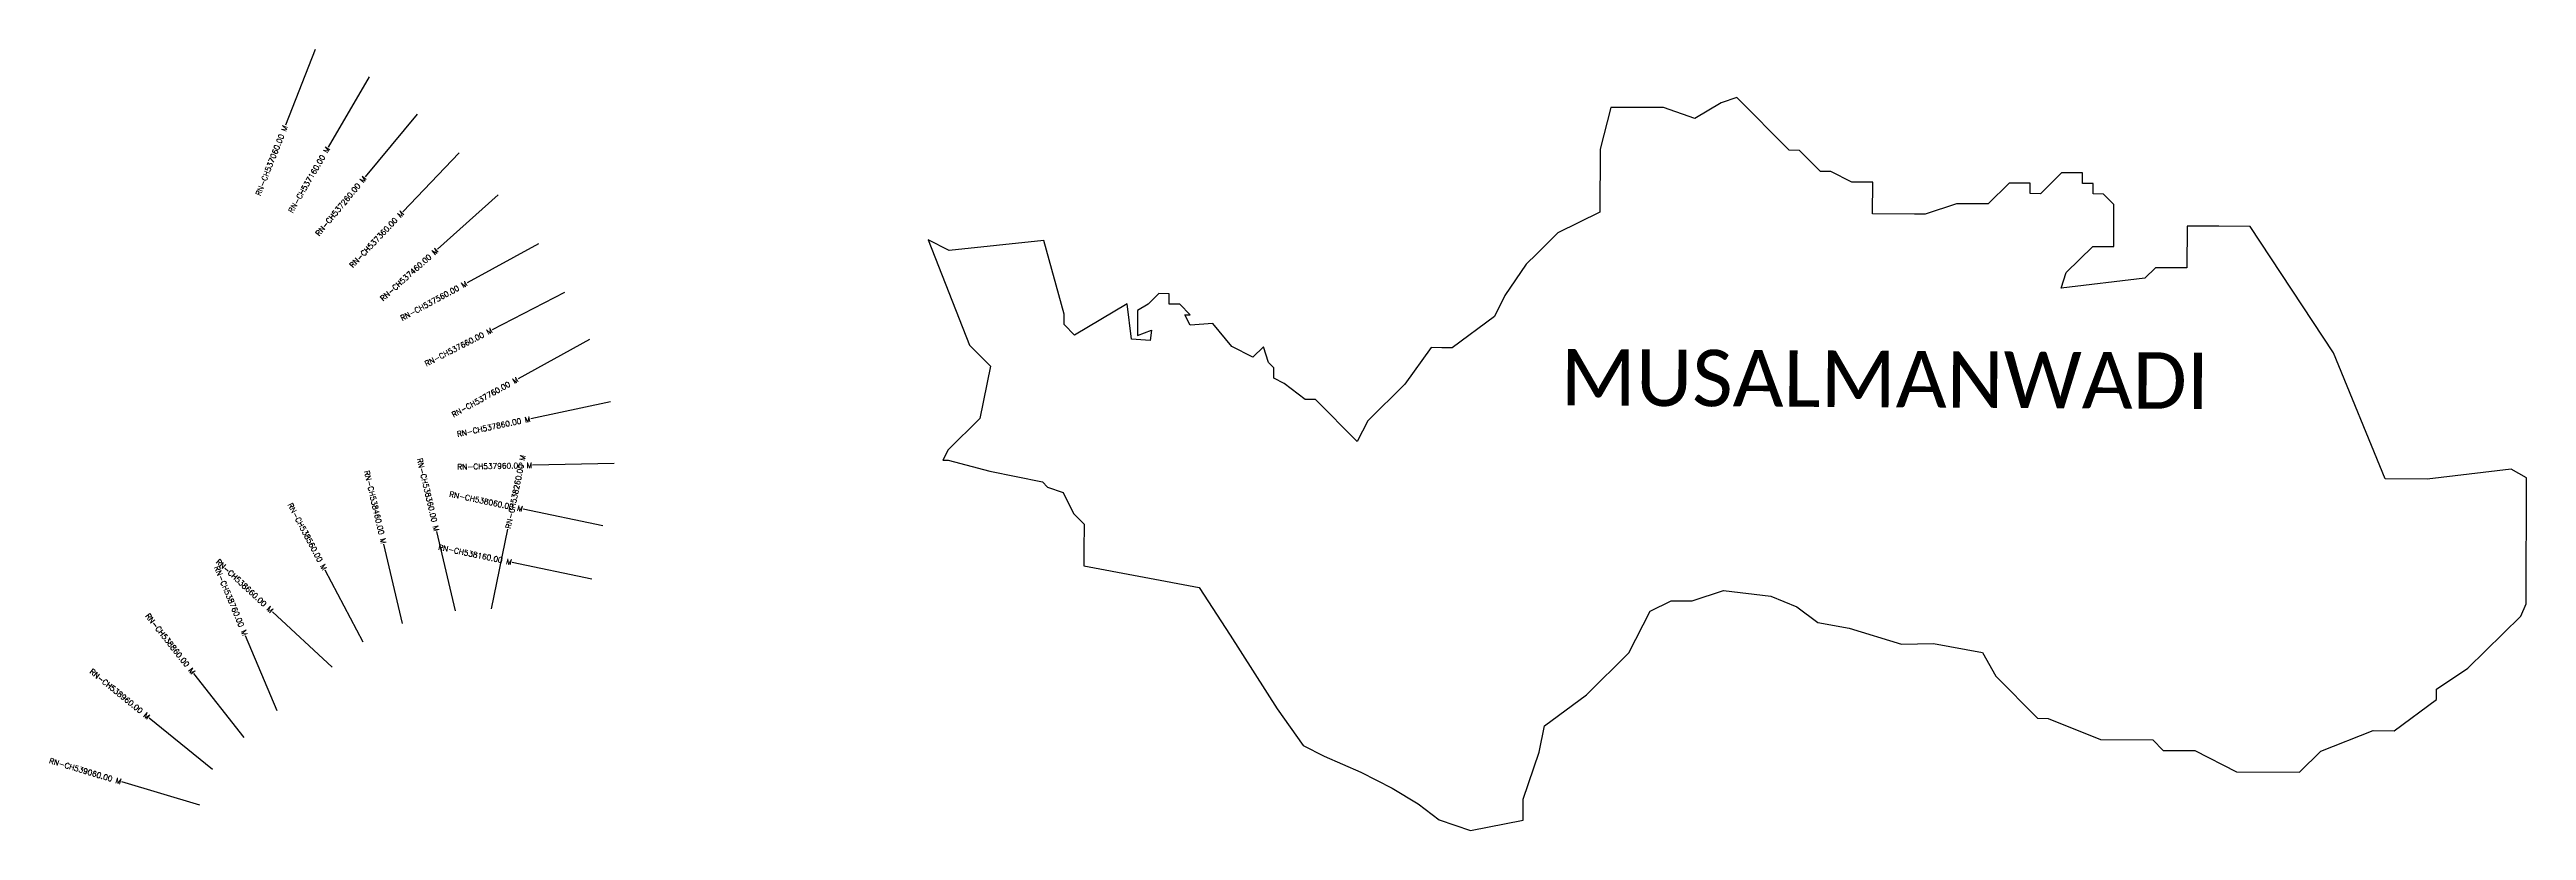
# Model space of a CAD drawing. Header units: metres. Extents: x 318060 to 322625, y 1867669 to 1869108.
import ezdxf
from ezdxf.enums import TextEntityAlignment as Align

# ---------------------------------------------------------------- set-up
doc = ezdxf.new("R2010")
doc.units = ezdxf.units.M
for name, color, linetype in [('CS', 134, 'Continuous'), ('CSMark', 6, 'Continuous'), ('VILLAGE BOUNDRY', 10, 'Continuous'), ('VILLAGE NAME', 250, 'Continuous')]:
    doc.layers.add(name, color=color, linetype=linetype)
doc.styles.get("Standard").update_dxf_attribs({"font": 'simplex.shx'})

msp = doc.modelspace()

# ---------------------------------------------------------------- linework, layer by layer
at = {"layer": 'CS'}
for p, q in [((318549.8, 1869108.3), (318494.9, 1868968.7)), ((318648.9, 1869058.2), (318573.5, 1868928.6)), ((318737.5, 1868989.3), (318641.8, 1868873.8)), ((318814.7, 1868918), (318711.3, 1868809.3)), ((318886.8, 1868840.5), (318775.2, 1868740.4)), ((318961.4, 1868750.3), (318829.7, 1868678.6)), ((319009.4, 1868660.6), (318876, 1868592)), ((319055.1, 1868574.2), (318923.9, 1868501.6)), ((319093.9, 1868458.8), (318947.1, 1868428)), ((319100.4, 1868345.3), (318950.4, 1868342.2)), ((319080, 1868230.4), (318933.1, 1868261)), ((318808.1, 1868073.8), (318773.7, 1868219.8)), ((318874.7, 1868077.6), (318904.9, 1868224.5)), ((318710.8, 1868050.8), (318676.3, 1868196.8)), ((318638.3, 1868016.3), (318568, 1868148.8)), ((319059.6, 1868132.5), (318912.8, 1868163)), ((318580.9, 1867970.1), (318471, 1868072.2)), ((318479.4, 1867889.5), (318421.4, 1868027.8)), ((318418.9, 1867840.4), (318326, 1867958.1)), ((318360.4, 1867781.7), (318243.9, 1867876.3)), ((318336.8, 1867715.8), (318193, 1867758.5))]:
    msp.add_line(p, q, dxfattribs=at)
at = {"layer": 'VILLAGE BOUNDRY'}
msp.add_lwpolyline([(322116.1, 1868782.4), (322058.1, 1868782.8), (322000.1, 1868783.1), (321999.6, 1868705.7), (321941.6, 1868706), (321922.2, 1868686.8), (321767.4, 1868668.4), (321777.2, 1868697.3), (321825.9, 1868745.4), (321864.5, 1868745.2), (321864.9, 1868822.5), (321845.7, 1868842), (321826.4, 1868842.1), (321826.5, 1868861.4), (321807.2, 1868861.5), (321807.3, 1868880.9), (321768.6, 1868881.1), (321729.7, 1868842.6), (321710.4, 1868842.7), (321710.5, 1868862), (321671.8, 1868862.3), (321632.9, 1868823.8), (321574.9, 1868824.1), (321516.8, 1868805.1), (321497.5, 1868805.2), (321420.1, 1868805.7), (321420.5, 1868863.7), (321381.8, 1868863.9), (321343.2, 1868883.5), (321323.9, 1868883.6), (321304.7, 1868903), (321285.4, 1868922.4), (321266.1, 1868922.6), (321170, 1869019.8), (321140.9, 1869010.3), (321092.5, 1868981.5), (321034.6, 1869001.2), (320937.9, 1869001.8), (320918.1, 1868924.5), (320917.4, 1868808.5), (320839.9, 1868770.3), (320801, 1868731.9), (320781.6, 1868712.6), (320742.5, 1868654.8), (320723, 1868616.2), (320645.3, 1868558.7), (320626, 1868558.8), (320606.7, 1868558.9), (320557.9, 1868491.5), (320489.9, 1868424.3), (320470.3, 1868385.7), (320393.5, 1868463.5), (320374.1, 1868463.6), (320335.6, 1868492.8), (320316.3, 1868502.5), (320316.4, 1868521.9), (320306.8, 1868531.6), (320297.3, 1868560.7), (320277.8, 1868541.5), (320239.3, 1868561), (320203.8, 1868603.5), (320162.2, 1868600.1), (320152.6, 1868619.5), (320162.3, 1868619.4), (320143.1, 1868638.9), (320123.7, 1868639), (320123.8, 1868658.3), (320104.5, 1868658.4), (320085.1, 1868639.2), (320065.1, 1868627.5), (320065.4, 1868581.3), (320091.2, 1868590.9), (320088.7, 1868571.8), (320054.1, 1868574.4), (320046.4, 1868639.4), (319949.4, 1868582), (319930.2, 1868601.4), (319930.3, 1868620.7), (319892.4, 1868756.3), (319718.3, 1868738), (319679.7, 1868757.5), (319755.9, 1868563.7), (319794.4, 1868524.9), (319774.5, 1868428.3), (319716.2, 1868370.6), (319706.4, 1868351.3), (319716.1, 1868351.3), (319793.3, 1868331.5), (319889.9, 1868311.6), (319899.5, 1868301.9), (319928.4, 1868292.1), (319947.5, 1868253.3), (319966.7, 1868233.8), (319966.5, 1868185.5), (319966.3, 1868156.5), (320178.8, 1868116.6), (320236.3, 1868029.3), (320322.5, 1867893.5), (320370.5, 1867825.5), (320409.1, 1867806), (320476.6, 1867776.6), (320534.4, 1867747.3), (320582.6, 1867718), (320621.1, 1867688.8), (320679, 1867669.1), (320775.8, 1867687.9), (320776, 1867726.6), (320805.5, 1867813.4), (320815.4, 1867861.7), (320893.1, 1867919.2), (320970.8, 1867996.2), (321009.9, 1868073.3), (321048.7, 1868092.3), (321087.4, 1868092.1), (321145.5, 1868111.2), (321232.5, 1868101), (321280.7, 1868081.4), (321319.2, 1868052.2), (321377.2, 1868042.2), (321473.7, 1868012.6), (321532.1, 1868013.9), (321622.6, 1867996.9), (321647.3, 1867953.6), (321724.3, 1867875.8), (321743.6, 1867875.7), (321840, 1867836.6), (321936.7, 1867836), (321955.9, 1867816.5), (322013.9, 1867816.2), (322091.1, 1867777.1), (322207.1, 1867776.5), (322246, 1867814.9), (322342.8, 1867853), (322381.5, 1867852.8), (322459.2, 1867910.4), (322459.3, 1867929.7), (322517.5, 1867968), (322614.8, 1868064.2), (322624.5, 1868086.9), (322625.3, 1868318.9), (322596.9, 1868335), (322442.1, 1868316.5), (322364.8, 1868317), (322269.4, 1868549.5)], close=True, dxfattribs=at)

# ---------------------------------------------------------------- texts
at = {"layer": 'CSMark'}
for s, rotation, p in [('RN-CH537060.00 M', 68.5196, (318494.5, 1868967.8)), ('RN-CH537160.00 M', 59.8203, (318573, 1868927.7)), ('RN-CH537260.00 M', 50.3575, (318641.1, 1868873.1)), ('RN-CH537360.00 M', 46.4086, (318710.6, 1868808.6)), ('RN-CH537460.00 M', 41.8833, (318774.4, 1868739.7)), ('RN-CH537560.00 M', 28.5894, (318828.8, 1868678.1)), ('RN-CH537660.00 M', 27.2196, (318875.1, 1868591.5)), ('RN-CH537760.00 M', 28.9494, (318923, 1868501.1)), ('RN-CH537860.00 M', 11.8724, (318946.1, 1868427.7)), ('RN-CH538360.00 M', 283.2617, (318773.5, 1868220.8)), ('RN-CH538460.00 M', 283.2617, (318676.1, 1868197.8)), ('RN-CH537960.00 M', 1.2058, (318949.4, 1868342.1)), ('RN-CH538560.00 M', 297.9347, (318567.5, 1868149.7)), ('RN-CH538060.00 M', 348.2568, (318932.1, 1868261.2)), ('RN-CH538660.00 M', 317.1369, (318470.2, 1868072.8)), ('RN-CH538160.00 M', 348.2568, (318911.8, 1868163.3)), ('RN-CH538760.00 M', 292.7355, (318421, 1868028.8)), ('RN-CH538860.00 M', 308.2715, (318325.4, 1867958.9)), ('RN-CH538960.00 M', 320.9447, (318243.2, 1867876.9)), ('RN-CH539060.00 M', 343.4465, (318192, 1867758.8))]:
    msp.add_text(s, height=10, rotation=rotation, dxfattribs=at).set_placement(p, align=Align.MIDDLE_RIGHT)
msp.add_text('RN-CH538260.00 M', height=10, rotation=78.3964, dxfattribs=at).set_placement((318905.1, 1868225.5), align=Align.MIDDLE_LEFT)
at = {"layer": 'VILLAGE NAME', "insert": (320845.4, 1868556.5), "char_height": 104.042, "attachment_point": 1, "rotation": 359.6762}
msp.add_mtext_dynamic_manual_height_columns('{\\fCalibri|b0|i0|c0|p34;MUSALMANWADI}', width=1278.781, gutter_width=520.2, heights=[0], dxfattribs=at)

doc.saveas('drawing.dxf')
